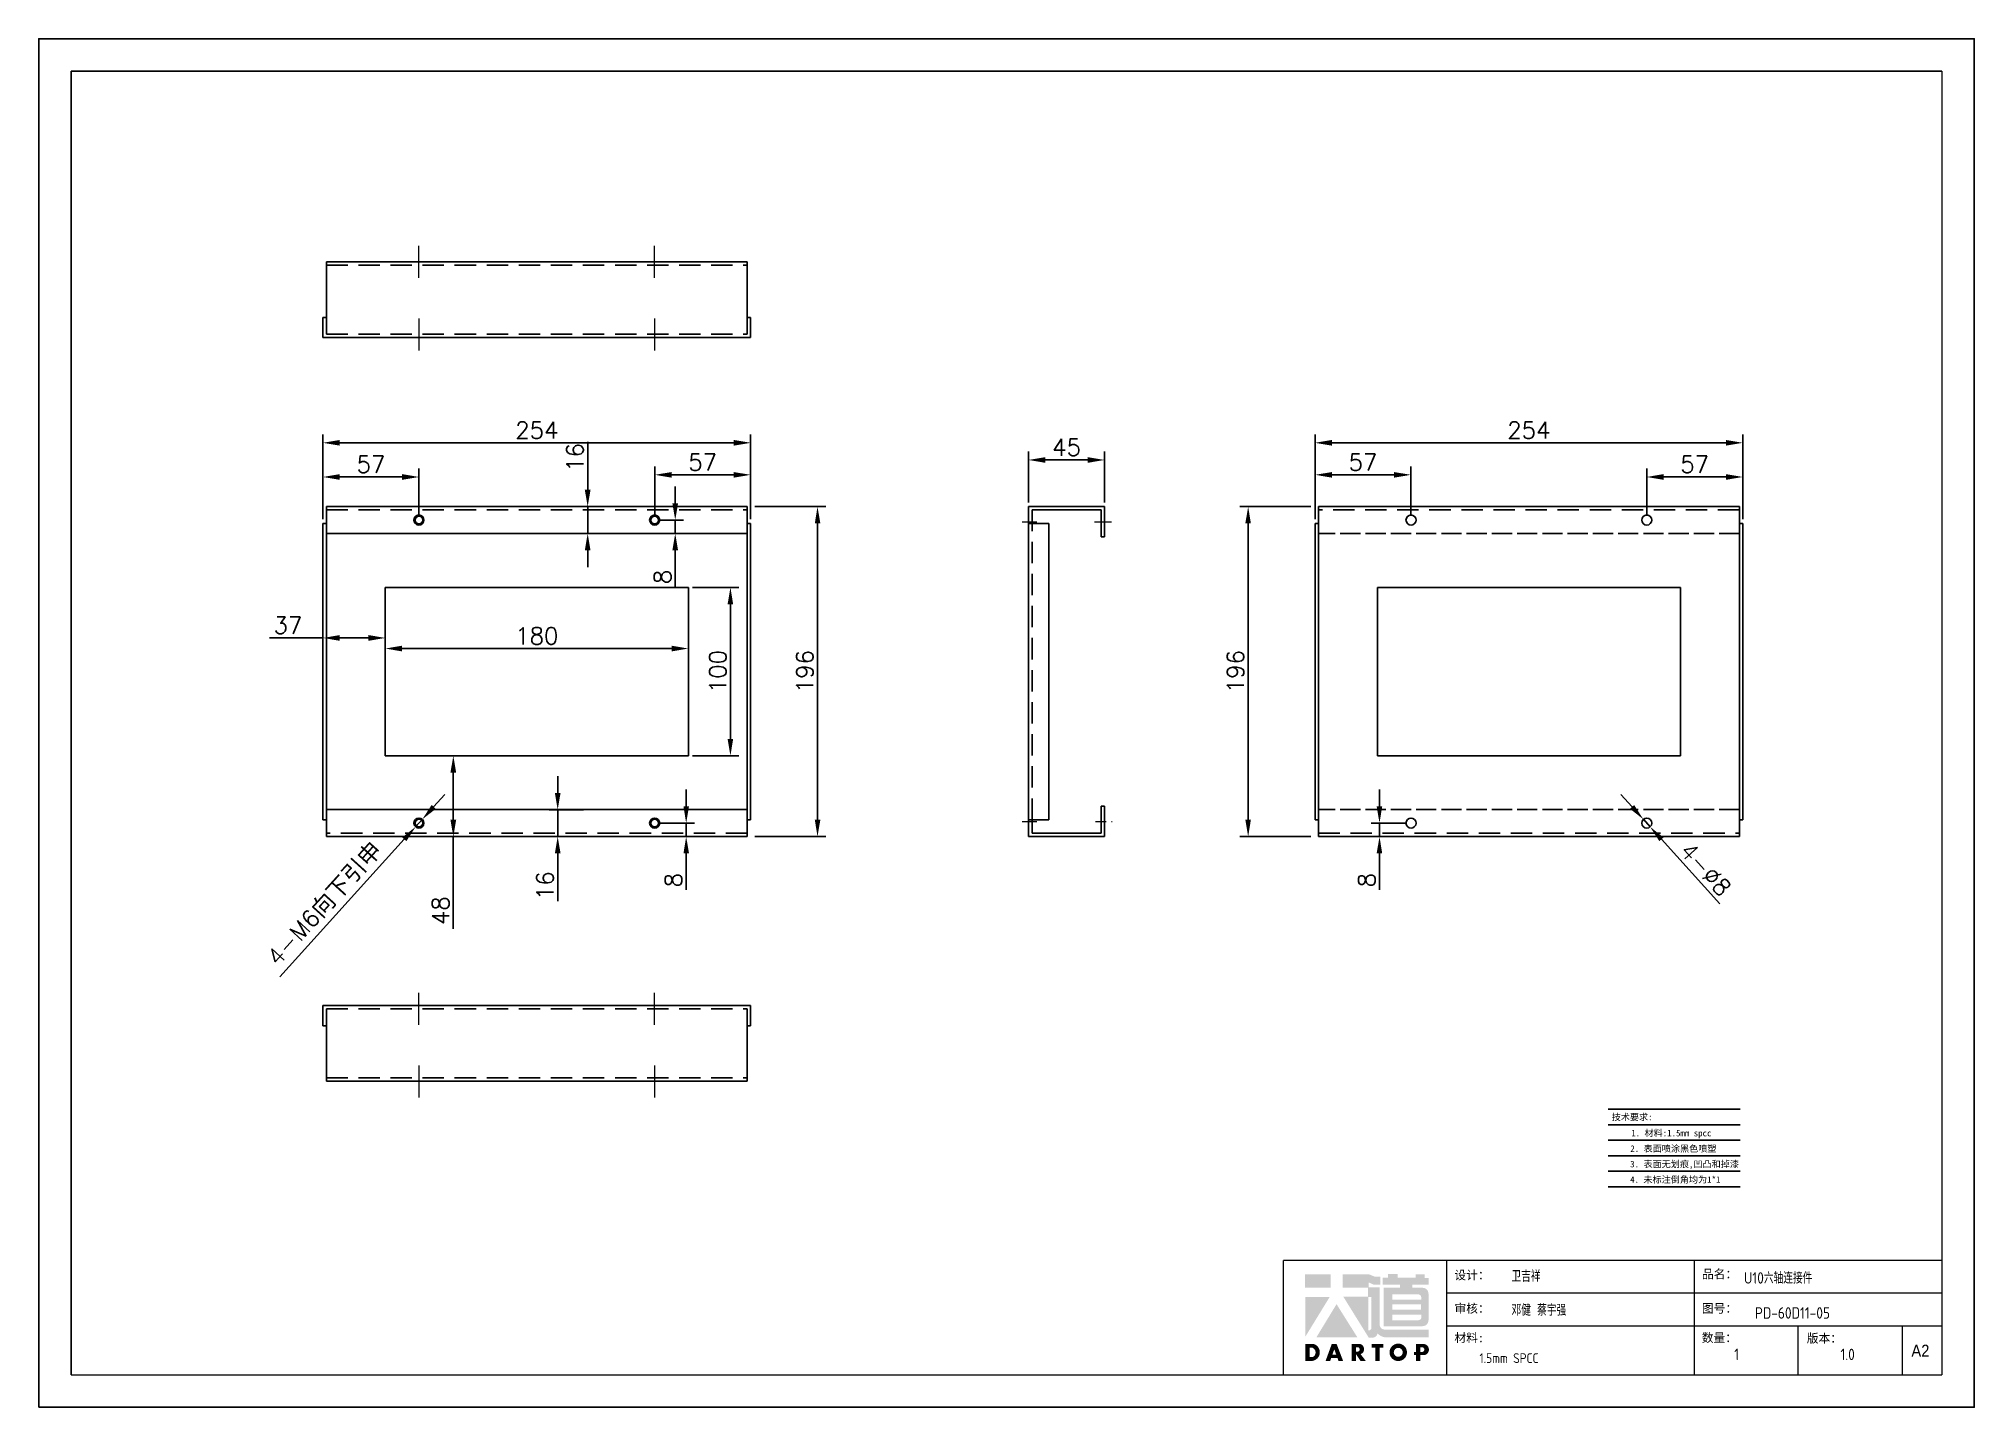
# Model space of a CAD drawing. Header units: millimetres. Extents: x -30327 to 34858, y 4015 to 75103.
# Drawn here: x 17886 to 19036, y 70587 to 71400 of the extents above; entities that cross this region are included whole.
import ezdxf
from ezdxf.enums import TextEntityAlignment as Align

# ---------------------------------------------------------------- set-up
doc = ezdxf.new("R2010")
doc.units = ezdxf.units.MM
for name, pattern in [('ACAD_ISO02W100', [15, 12, -3]), ('CENTER2', [28.575, 19.05, -3.175, 3.175, -3.175]), ('HIDDEN', [9.525, 6.35, -3.175]), ('HIDDEN2', [4.7625, 3.175, -1.5875])]:
    doc.linetypes.add(name, pattern=pattern)
for name, color, linetype, lineweight in [('A-TITLEBLOCK', 7, 'Continuous', 18), ('cen', 1, 'CENTER2', 9), ('dim', 2, 'Continuous', 9), ('HIDEN', 1, 'HIDDEN', 9)]:
    doc.layers.add(name, color=color, linetype=linetype, lineweight=lineweight)
for name, color, linetype in [('green', 3, 'ACAD_ISO02W100'), ('hidden', 3, 'HIDDEN2'), ('print', 30, 'Continuous')]:
    doc.layers.add(name, color=color, linetype=linetype)
doc.styles.add('GB', font='GBENOR.SHX', dxfattribs={"bigfont": 'gbcbig.shx'})
doc.styles.add('HZ', font='')
doc.styles.add('SLDTEXTSTYLE0', font='simfang.ttf', dxfattribs={"bigfont": 'bigfont'})
doc.styles.add('SLDTEXTSTYLE1', font='Gothic.ttf', dxfattribs={"width": 0.913})
doc.styles.get("Standard").update_dxf_attribs({"font": 'txt', "bigfont": 'gbcbig.shx'})
doc.styles.get('HZ').set_extended_font_data('SimSun')
doc.dimstyles.new('1-4', dxfattribs={"dimscale": 4, "dimtxt": 2.5, "dimasz": 2.5, "dimexe": 1.25, "dimexo": 0.625, "dimtad": 1, "dimdsep": 46, "dimtxsty": 'Standard', "dimcen": 2.5, "dimadec": 0, "dimazin": 0, "dimtfac": 1, "dimtmove": 0, "dimatfit": 3, "dimfxl": 0, "dimarcsym": 0})

msp = doc.modelspace()

# ---------------------------------------------------------------- texts
at = {"style": 'HZ'}
for s, height, p in [('技术要求:', 3.86173, (18832.846, 70759.4055)), ('1. 材料:1.5mm spcc', 3.861726, (18856.1315, 70749.8933)), ('    2. 表面喷涂黑色喷塑  ', 3.861726, (18854.7157, 70740.6987)), ('4. 未标注倒角均为1*1', 3.861726, (18858.4734, 70722.3095)), ('3. 表面无划痕,凹凸和掉漆', 3.861726, (18863.9876, 70731.5041))]:
    msp.add_text(s, height=height, dxfattribs=at).set_placement(p, align=Align.MIDDLE_CENTER)

# ---------------------------------------------------------------- blocks, each defined once
blk = doc.blocks.new('*D1140')
at = {"layer": 'Defpoints', "color": 0}
for p in [(18309.3, 71159.9), (18055.3, 71122), (18309.3, 71122)]:
    blk.add_point(p, dxfattribs=at)
at = {"layer": 'dim', "color": 0, "lineweight": -2}
for p, q in [((18055.3, 71124.5), (18055.3, 71164.9)), ((18309.3, 71124.5), (18309.3, 71164.9)), ((18065.3, 71159.9), (18299.3, 71159.9))]:
    blk.add_line(p, q, dxfattribs=at)
at = {"layer": 'dim', "color": 0}
for points in [[(18065.3, 71161.6), (18065.3, 71158.2), (18055.3, 71159.9)], [(18299.3, 71161.6), (18299.3, 71158.2), (18309.3, 71159.9)]]:
    blk.add_solid(points, dxfattribs=at)
at = {"layer": 'dim', "color": 0, "insert": (18182.3, 71167.4), "char_height": 10, "attachment_point": 5}
blk.add_mtext('254', dxfattribs=at)
blk = doc.blocks.new('*D1141')
at = {"layer": 'Defpoints', "color": 0}
for p in [(18309.3, 71122), (18349, 71122), (18309.3, 70926)]:
    blk.add_point(p, dxfattribs=at)
at = {"layer": 'dim', "color": 0, "lineweight": -2}
for p, q in [((18311.8, 71122), (18354, 71122)), ((18349, 70936), (18349, 71112)), ((18311.8, 70926), (18354, 70926))]:
    blk.add_line(p, q, dxfattribs=at)
at = {"layer": 'dim', "color": 0}
for points in [[(18347.4, 71112), (18350.7, 71112), (18349, 71122)], [(18347.4, 70936), (18350.7, 70936), (18349, 70926)]]:
    blk.add_solid(points, dxfattribs=at)
at = {"layer": 'dim', "color": 0, "insert": (18341.5, 71024), "char_height": 10, "attachment_point": 5, "rotation": 90}
blk.add_mtext('196', dxfattribs=at)
blk = doc.blocks.new('*D1142')
at = {"layer": 'Defpoints', "color": 0}
for p in [(18474.4, 71149.7), (18474.4, 71122), (18519.4, 71122)]:
    blk.add_point(p, dxfattribs=at)
at = {"layer": 'dim', "color": 0, "lineweight": -2}
for p, q in [((18474.4, 71124.5), (18474.4, 71154.7)), ((18509.4, 71149.7), (18484.4, 71149.7)), ((18519.4, 71124.5), (18519.4, 71154.7))]:
    blk.add_line(p, q, dxfattribs=at)
at = {"layer": 'dim', "color": 0}
for points in [[(18484.4, 71151.4), (18484.4, 71148), (18474.4, 71149.7)], [(18509.4, 71151.4), (18509.4, 71148), (18519.4, 71149.7)]]:
    blk.add_solid(points, dxfattribs=at)
at = {"layer": 'dim', "color": 0, "insert": (18496.9, 71157.2), "char_height": 10, "attachment_point": 5}
blk.add_mtext('45', dxfattribs=at)
blk = doc.blocks.new('*D1143')
at = {"layer": 'Defpoints', "color": 0}
for p in [(18252.3, 70934), (18252.3, 70926), (18271, 70926)]:
    blk.add_point(p, dxfattribs=at)
at = {"layer": 'dim', "color": 0, "lineweight": -2}
for p, q in [((18271, 70944), (18271, 70954)), ((18254.8, 70934), (18276, 70934)), ((18271, 70934), (18271, 70926)), ((18254.8, 70926), (18276, 70926)), ((18271, 70916), (18271, 70894.4))]:
    blk.add_line(p, q, dxfattribs=at)
at = {"layer": 'dim', "color": 0}
for points in [[(18269.4, 70944), (18272.7, 70944), (18271, 70934)], [(18269.4, 70916), (18272.7, 70916), (18271, 70926)]]:
    blk.add_solid(points, dxfattribs=at)
at = {"layer": 'dim', "color": 0, "insert": (18263.5, 70900.2), "char_height": 10, "attachment_point": 5, "rotation": 90}
blk.add_mtext('8', dxfattribs=at)
blk = doc.blocks.new('*D1144')
at = {"layer": 'Defpoints', "color": 0}
for p in [(18055.3, 71139.6), (18055.3, 71112), (18112.3, 71114)]:
    blk.add_point(p, dxfattribs=at)
at = {"layer": 'dim', "color": 0, "lineweight": -2}
for p, q in [((18055.3, 71114.5), (18055.3, 71144.6)), ((18102.3, 71139.6), (18065.3, 71139.6)), ((18112.3, 71116.5), (18112.3, 71144.6))]:
    blk.add_line(p, q, dxfattribs=at)
at = {"layer": 'dim', "color": 0}
for points in [[(18065.3, 71141.3), (18065.3, 71137.9), (18055.3, 71139.6)], [(18102.3, 71141.3), (18102.3, 71137.9), (18112.3, 71139.6)]]:
    blk.add_solid(points, dxfattribs=at)
at = {"layer": 'dim', "color": 0, "insert": (18083.8, 71147.1), "char_height": 10, "attachment_point": 5}
blk.add_mtext('57', dxfattribs=at)
blk = doc.blocks.new('*D1145')
at = {"layer": 'Defpoints', "color": 0}
for p in [(18309.3, 71140.9), (18252.3, 71114), (18309.3, 71112)]:
    blk.add_point(p, dxfattribs=at)
at = {"layer": 'dim', "color": 0, "lineweight": -2}
for p, q in [((18252.3, 71116.5), (18252.3, 71145.9)), ((18262.3, 71140.9), (18299.3, 71140.9)), ((18309.3, 71114.5), (18309.3, 71145.9))]:
    blk.add_line(p, q, dxfattribs=at)
at = {"layer": 'dim', "color": 0}
for points in [[(18262.3, 71142.5), (18262.3, 71139.2), (18252.3, 71140.9)], [(18299.3, 71142.5), (18299.3, 71139.2), (18309.3, 71140.9)]]:
    blk.add_solid(points, dxfattribs=at)
at = {"layer": 'dim', "color": 0, "insert": (18280.8, 71148.4), "char_height": 10, "attachment_point": 5}
blk.add_mtext('57', dxfattribs=at)
blk = doc.blocks.new('*D1146')
at = {"layer": 'Defpoints', "color": 0}
for p in [(18182.3, 71122), (18212.5, 71122), (18182.3, 71106)]:
    blk.add_point(p, dxfattribs=at)
at = {"layer": 'dim', "color": 0, "lineweight": -2}
for p, q in [((18212.5, 71132), (18212.5, 71160.4)), ((18184.8, 71122), (18217.5, 71122)), ((18212.5, 71106), (18212.5, 71122)), ((18184.8, 71106), (18217.5, 71106)), ((18212.5, 71096), (18212.5, 71086))]:
    blk.add_line(p, q, dxfattribs=at)
at = {"layer": 'dim', "color": 0}
for points in [[(18210.8, 71132), (18214.2, 71132), (18212.5, 71122)], [(18210.8, 71096), (18214.2, 71096), (18212.5, 71106)]]:
    blk.add_solid(points, dxfattribs=at)
at = {"layer": 'dim', "color": 0, "insert": (18205, 71151.2), "char_height": 10, "attachment_point": 5, "rotation": 90}
blk.add_mtext('16', dxfattribs=at)
blk = doc.blocks.new('*D1147')
at = {"layer": 'Defpoints', "color": 0}
for p in [(18212.5, 70942), (18194.7, 70926), (18212.5, 70926)]:
    blk.add_point(p, dxfattribs=at)
at = {"layer": 'dim', "color": 0, "lineweight": -2}
for p, q in [((18194.7, 70952), (18194.7, 70962)), ((18210, 70942), (18189.7, 70942)), ((18194.7, 70942), (18194.7, 70926)), ((18210, 70926), (18189.7, 70926)), ((18194.7, 70916), (18194.7, 70887.7))]:
    blk.add_line(p, q, dxfattribs=at)
at = {"layer": 'dim', "color": 0}
for points in [[(18193, 70952), (18196.4, 70952), (18194.7, 70942)], [(18193, 70916), (18196.4, 70916), (18194.7, 70926)]]:
    blk.add_solid(points, dxfattribs=at)
at = {"layer": 'dim', "color": 0, "insert": (18187.2, 70896.9), "char_height": 10, "attachment_point": 5, "rotation": 90}
blk.add_mtext('16', dxfattribs=at)
blk = doc.blocks.new('*D1148')
at = {"layer": 'Defpoints', "color": 0}
for p in [(18110.3, 70931.8), (18114.3, 70936.3)]:
    blk.add_point(p, dxfattribs=at)
at = {"layer": 'dim', "color": 0, "lineweight": -2}
for p, q in [((18121, 70943.7), (18127.7, 70951.1)), ((18114.3, 70936.3), (18110.3, 70931.8)), ((18029.6, 70842.8), (18103.6, 70924.4))]:
    blk.add_line(p, q, dxfattribs=at)
at = {"layer": 'dim', "color": 0}
for points in [[(18119.8, 70944.8), (18122.3, 70942.5), (18114.3, 70936.3)], [(18102.3, 70925.5), (18104.8, 70923.3), (18110.3, 70931.8)]]:
    blk.add_solid(points, dxfattribs=at)
at = {"layer": 'dim', "color": 0, "insert": (18056.5, 70886), "char_height": 10, "attachment_point": 5, "rotation": 47.8095}
blk.add_mtext('4-M6{\\fSimSun|b0|i0|c134|p2;向下引申}', dxfattribs=at)
blk = doc.blocks.new('*D1153')
at = {"layer": 'Defpoints', "color": 0}
for p in [(18644.5, 71159.9), (18644.5, 71122), (18898.5, 71122)]:
    blk.add_point(p, dxfattribs=at)
at = {"layer": 'dim', "color": 0, "lineweight": -2}
for p, q in [((18644.5, 71124.5), (18644.5, 71164.9)), ((18898.5, 71124.5), (18898.5, 71164.9)), ((18888.5, 71159.9), (18654.5, 71159.9))]:
    blk.add_line(p, q, dxfattribs=at)
at = {"layer": 'dim', "color": 0}
for points in [[(18654.5, 71161.6), (18654.5, 71158.2), (18644.5, 71159.9)], [(18888.5, 71161.6), (18888.5, 71158.2), (18898.5, 71159.9)]]:
    blk.add_solid(points, dxfattribs=at)
at = {"layer": 'dim', "color": 0, "insert": (18771.5, 71167.4), "char_height": 10, "attachment_point": 5}
blk.add_mtext('254', dxfattribs=at)
blk = doc.blocks.new('*D1154')
at = {"layer": 'Defpoints', "color": 0}
for p in [(18604.8, 71122), (18644.5, 71122), (18644.5, 70926)]:
    blk.add_point(p, dxfattribs=at)
at = {"layer": 'dim', "color": 0, "lineweight": -2}
for p, q in [((18642, 71122), (18599.8, 71122)), ((18604.8, 70936), (18604.8, 71112)), ((18642, 70926), (18599.8, 70926))]:
    blk.add_line(p, q, dxfattribs=at)
at = {"layer": 'dim', "color": 0}
for points in [[(18603.1, 71112), (18606.4, 71112), (18604.8, 71122)], [(18603.1, 70936), (18606.4, 70936), (18604.8, 70926)]]:
    blk.add_solid(points, dxfattribs=at)
at = {"layer": 'dim', "color": 0, "insert": (18597.3, 71024), "char_height": 10, "attachment_point": 5, "rotation": 90}
blk.add_mtext('196', dxfattribs=at)
blk = doc.blocks.new('*D1155')
at = {"layer": 'Defpoints', "color": 0}
for p in [(18701.5, 70934), (18682.8, 70926), (18701.5, 70926)]:
    blk.add_point(p, dxfattribs=at)
at = {"layer": 'dim', "color": 0, "lineweight": -2}
for p, q in [((18682.8, 70944), (18682.8, 70954)), ((18699, 70934), (18677.8, 70934)), ((18682.8, 70934), (18682.8, 70926)), ((18699, 70926), (18677.8, 70926)), ((18682.8, 70916), (18682.8, 70894.4))]:
    blk.add_line(p, q, dxfattribs=at)
at = {"layer": 'dim', "color": 0}
for points in [[(18681.1, 70944), (18684.4, 70944), (18682.8, 70934)], [(18681.1, 70916), (18684.4, 70916), (18682.8, 70926)]]:
    blk.add_solid(points, dxfattribs=at)
at = {"layer": 'dim', "color": 0, "insert": (18675.3, 70900.2), "char_height": 10, "attachment_point": 5, "rotation": 90}
blk.add_mtext('8', dxfattribs=at)
blk = doc.blocks.new('*D1156')
at = {"layer": 'Defpoints', "color": 0}
for p in [(18898.5, 71139.6), (18841.5, 71114), (18898.5, 71112)]:
    blk.add_point(p, dxfattribs=at)
at = {"layer": 'dim', "color": 0, "lineweight": -2}
for p, q in [((18841.5, 71116.5), (18841.5, 71144.6)), ((18851.5, 71139.6), (18888.5, 71139.6)), ((18898.5, 71114.5), (18898.5, 71144.6))]:
    blk.add_line(p, q, dxfattribs=at)
at = {"layer": 'dim', "color": 0}
for points in [[(18851.5, 71141.3), (18851.5, 71137.9), (18841.5, 71139.6)], [(18888.5, 71141.3), (18888.5, 71137.9), (18898.5, 71139.6)]]:
    blk.add_solid(points, dxfattribs=at)
at = {"layer": 'dim', "color": 0, "insert": (18870, 71147.1), "char_height": 10, "attachment_point": 5}
blk.add_mtext('57', dxfattribs=at)
blk = doc.blocks.new('*D1157')
at = {"layer": 'Defpoints', "color": 0}
for p in [(18644.5, 71140.9), (18644.5, 71112), (18701.5, 71114)]:
    blk.add_point(p, dxfattribs=at)
at = {"layer": 'dim', "color": 0, "lineweight": -2}
for p, q in [((18644.5, 71114.5), (18644.5, 71145.9)), ((18691.5, 71140.9), (18654.5, 71140.9)), ((18701.5, 71116.5), (18701.5, 71145.9))]:
    blk.add_line(p, q, dxfattribs=at)
at = {"layer": 'dim', "color": 0}
for points in [[(18654.5, 71142.5), (18654.5, 71139.2), (18644.5, 71140.9)], [(18691.5, 71142.5), (18691.5, 71139.2), (18701.5, 71140.9)]]:
    blk.add_solid(points, dxfattribs=at)
at = {"layer": 'dim', "color": 0, "insert": (18673, 71148.4), "char_height": 10, "attachment_point": 5}
blk.add_mtext('57', dxfattribs=at)
blk = doc.blocks.new('*D1158')
at = {"layer": 'Defpoints', "color": 0}
for p in [(18839.5, 70936.3), (18843.5, 70931.8)]:
    blk.add_point(p, dxfattribs=at)
at = {"layer": 'dim', "color": 0, "lineweight": -2}
for p, q in [((18832.8, 70943.7), (18826.1, 70951.1)), ((18839.5, 70936.3), (18843.5, 70931.8)), ((18885, 70886.1), (18850.3, 70924.4))]:
    blk.add_line(p, q, dxfattribs=at)
at = {"layer": 'dim', "color": 0}
for points in [[(18834, 70944.8), (18831.6, 70942.5), (18839.5, 70936.3)], [(18851.5, 70925.5), (18849, 70923.3), (18843.5, 70931.8)]]:
    blk.add_solid(points, dxfattribs=at)
at = {"layer": 'dim', "color": 0, "insert": (18876.5, 70906.6), "char_height": 10, "attachment_point": 5, "rotation": 312.1905}
blk.add_mtext('4-%%C8', dxfattribs=at)
blk = doc.blocks.new('*D1171')
at = {"layer": 'Defpoints', "color": 0}
for p in [(18272.3, 71037.7), (18092.3, 71024), (18272.3, 71024)]:
    blk.add_point(p, dxfattribs=at)
at = {"layer": 'dim', "color": 0, "lineweight": -2}
for p, q in [((18092.3, 71026.5), (18092.3, 71042.7)), ((18102.3, 71037.7), (18262.3, 71037.7)), ((18272.3, 71026.5), (18272.3, 71042.7))]:
    blk.add_line(p, q, dxfattribs=at)
at = {"layer": 'dim', "color": 0}
for points in [[(18102.3, 71039.4), (18102.3, 71036), (18092.3, 71037.7)], [(18262.3, 71039.4), (18262.3, 71036), (18272.3, 71037.7)]]:
    blk.add_solid(points, dxfattribs=at)
at = {"layer": 'dim', "color": 0, "insert": (18182.3, 71045.2), "char_height": 10, "attachment_point": 5}
blk.add_mtext('180', dxfattribs=at)
blk = doc.blocks.new('*D1172')
at = {"layer": 'Defpoints', "color": 0}
for p in [(18272.3, 71074), (18297.3, 71074), (18272.3, 70974)]:
    blk.add_point(p, dxfattribs=at)
at = {"layer": 'dim', "color": 0, "lineweight": -2}
for p, q in [((18274.8, 71074), (18302.3, 71074)), ((18297.3, 70984), (18297.3, 71064)), ((18274.8, 70974), (18302.3, 70974))]:
    blk.add_line(p, q, dxfattribs=at)
at = {"layer": 'dim', "color": 0}
for points in [[(18295.6, 71064), (18298.9, 71064), (18297.3, 71074)], [(18295.6, 70984), (18298.9, 70984), (18297.3, 70974)]]:
    blk.add_solid(points, dxfattribs=at)
at = {"layer": 'dim', "color": 0, "insert": (18289.8, 71024), "char_height": 10, "attachment_point": 5, "rotation": 90}
blk.add_mtext('100', dxfattribs=at)
blk = doc.blocks.new('*D1173')
at = {"layer": 'Defpoints', "color": 0}
for p in [(18055.3, 71044), (18055.3, 71024), (18092.3, 70974)]:
    blk.add_point(p, dxfattribs=at)
at = {"layer": 'dim', "color": 0, "lineweight": -2}
for p, q in [((18055.3, 71026.5), (18055.3, 71049)), ((18092.3, 70976.5), (18092.3, 71049)), ((18055.3, 71044), (18023.6, 71044)), ((18082.3, 71044), (18065.3, 71044))]:
    blk.add_line(p, q, dxfattribs=at)
at = {"layer": 'dim', "color": 0}
for points in [[(18065.3, 71045.7), (18065.3, 71042.3), (18055.3, 71044)], [(18082.3, 71045.7), (18082.3, 71042.3), (18092.3, 71044)]]:
    blk.add_solid(points, dxfattribs=at)
at = {"layer": 'dim', "color": 0, "insert": (18034.5, 71051.5), "char_height": 10, "attachment_point": 5}
blk.add_mtext('37', dxfattribs=at)
blk = doc.blocks.new('*D1174')
at = {"layer": 'Defpoints', "color": 0}
for p in [(18182.3, 70974), (18132.7, 70926), (18194.7, 70926)]:
    blk.add_point(p, dxfattribs=at)
at = {"layer": 'dim', "color": 0, "lineweight": -2}
for p, q in [((18179.8, 70974), (18127.7, 70974)), ((18132.7, 70964), (18132.7, 70936)), ((18192.2, 70926), (18127.7, 70926)), ((18132.7, 70926), (18132.7, 70871.2))]:
    blk.add_line(p, q, dxfattribs=at)
at = {"layer": 'dim', "color": 0}
for points in [[(18131, 70964), (18134.4, 70964), (18132.7, 70974)], [(18131, 70936), (18134.4, 70936), (18132.7, 70926)]]:
    blk.add_solid(points, dxfattribs=at)
at = {"layer": 'dim', "color": 0, "insert": (18125.2, 70882), "char_height": 10, "attachment_point": 5, "rotation": 90}
blk.add_mtext('48', dxfattribs=at)
blk = doc.blocks.new('*D1179')
at = {"layer": 'Defpoints', "color": 0}
for p in [(18252.3, 71114), (18252.3, 71106), (18264.5, 71106)]:
    blk.add_point(p, dxfattribs=at)
at = {"layer": 'dim', "color": 0, "lineweight": -2}
for p, q in [((18264.5, 71124), (18264.5, 71134)), ((18254.8, 71114), (18269.5, 71114)), ((18254.8, 71106), (18269.5, 71106)), ((18264.5, 71114), (18264.5, 71106)), ((18264.5, 71096), (18264.5, 71074.4))]:
    blk.add_line(p, q, dxfattribs=at)
at = {"layer": 'dim', "color": 0}
for points in [[(18262.8, 71124), (18266.2, 71124), (18264.5, 71114)], [(18262.8, 71096), (18266.2, 71096), (18264.5, 71106)]]:
    blk.add_solid(points, dxfattribs=at)
at = {"layer": 'dim', "color": 0, "insert": (18257, 71080.2), "char_height": 10, "attachment_point": 5, "rotation": 90}
blk.add_mtext('8', dxfattribs=at)
blk = doc.blocks.new('Dartop Logo')
at = {"true_color": 0xc40018}
h = blk.add_hatch(color=12, dxfattribs=at)
h.set_gradient(color1=(196, 0, 24), color2=(196, 0, 24), tint=1)
h.paths.add_polyline_path([(30.39, -3.87), (33.08, -5.04), (35.99, -5.04), (35.99, -1.19), (33.59, -1.19), (30.46, 0.05), (17.94, 0.05), (17.94, -6.46), (30.12, -6.46), (30.12, -6.59), (30.12, -10.75), (18.31, -10.75), (30.46, -30.31), (32.87, -30.31, 0.279375), (34.63, -28.6), (34.63, -28.51), (34.84, -28.51, 0.143145), (38.15, -30.2), (59.27, -30.2), (59.27, -26.49), (38.06, -26.49, -0.414214), (35.75, -24.18), (35.75, -6.26), (30.39, -6.26)])
h.paths.add_polyline_path([(30.25, -10.84), (31.8, -10.84), (31.8, -26.02, -0.088936), (30.9, -26.94), (30.24, -26.94)], flags=16)
h = blk.add_hatch(color=12, dxfattribs=at)
h.set_gradient(color1=(196, 0, 24), color2=(196, 0, 24), tint=1)
h.paths.add_polyline_path([(59.24, -1.73), (57.36, -1.73), (57.36, 0.06), (53.06, 0.06), (53.06, -1.64), (44.29, -1.64), (44.29, 0.15), (39.7, 0.15), (39.7, -1.67), (37.16, -1.67), (37.16, -4.97), (45.54, -4.97), (45.54, -6.42), (37.73, -6.42), (37.73, -24.88), (56.26, -24.88, 0.414214), (59.15, -21.99), (59.15, -9.35, 0.414214), (56.26, -6.46), (51.36, -6.46), (51.36, -5.03), (59.24, -5.03)])
h.paths.add_polyline_path([(54.21, -9.59, -0.414214), (55.66, -11.04), (55.66, -12.1), (41.79, -12.1), (41.79, -9.59)], flags=16)
h.paths.add_polyline_path([(55.57, -14.33), (55.57, -17.01), (41.88, -17.01), (41.88, -14.33)], flags=16)
h.paths.add_polyline_path([(55.75, -19.43), (55.75, -20.57, -0.414214), (54.3, -22.02), (41.88, -22.02), (41.88, -19.43)], flags=16)
h = blk.add_hatch(color=12, dxfattribs=at)
h.set_gradient(color1=(196, 0, 24), color2=(196, 0, 24), tint=1)
h.paths.add_polyline_path([(12.18, 0), (0, 0), (0, -6.37), (12.18, -6.37)])
h = blk.add_hatch(color=12, dxfattribs=at)
h.set_gradient(color1=(196, 0, 24), color2=(196, 0, 24), tint=1)
h.paths.add_polyline_path([(11.79, -10.83), (0.03, -10.83), (0.03, -30.03)])
h = blk.add_hatch(color=12, dxfattribs=at)
h.set_gradient(color1=(196, 0, 24), color2=(196, 0, 24), tint=1)
h.paths.add_polyline_path([(15.05, -14.31), (5.44, -30.15), (25.01, -30.15)])
at = {"true_color": 0x646464}
h = blk.add_hatch(color=251, dxfattribs=at)
h.set_gradient(color1=(100, 100, 100), color2=(100, 100, 100), tint=1)
h.paths.add_polyline_path([(4.15, -33.43), (0.11, -33.43), (0.11, -41.5), (3.51, -41.5, 0.793016)])
h.paths.add_polyline_path([(3.57, -39.73), (2.16, -39.73), (2.16, -35.19), (3.42, -35.19, -0.671361)], flags=16)
h = blk.add_hatch(color=251, dxfattribs=at)
h.set_gradient(color1=(100, 100, 100), color2=(100, 100, 100), tint=1)
h.paths.add_polyline_path([(15.08, -33.36), (12.78, -33.36), (9.82, -41.51), (12, -41.51), (12.51, -40.06), (15.46, -40.06), (15.99, -41.52), (18.19, -41.52)])
h.paths.add_polyline_path([(14.9, -38.51), (13.07, -38.51), (13.97, -35.95)], flags=16)
h = blk.add_hatch(color=251, dxfattribs=at)
h.set_gradient(color1=(100, 100, 100), color2=(100, 100, 100), tint=1)
h.paths.add_polyline_path([(26.27, -33.36), (22.3, -33.36), (22.3, -41.51), (24.4, -41.51), (24.4, -38.28), (26.55, -41.54), (29.09, -41.54), (26.61, -38.3, 0.744055)])
h.paths.add_polyline_path([(24.38, -37.08), (24.38, -34.94), (25.32, -34.94, -0.796809), (25.3, -37.08)], flags=16)
h = blk.add_hatch(color=251, dxfattribs=at)
h.set_gradient(color1=(100, 100, 100), color2=(100, 100, 100), tint=1)
h.paths.add_polyline_path([(37.44, -33.4), (31.88, -33.4), (31.88, -35.16), (33.61, -35.16), (33.61, -41.52), (35.69, -41.52), (35.69, -35.16), (37.44, -35.16)])
h = blk.add_hatch(color=251, dxfattribs=at)
h.set_gradient(color1=(100, 100, 100), color2=(100, 100, 100), tint=1)
h.paths.add_polyline_path([(40.46, -37.41, 1), (48.83, -37.41, 1)])
h.paths.add_polyline_path([(46.8, -37.41, -1), (42.5, -37.41, -1)], flags=16)
h = blk.add_hatch(color=251, dxfattribs=at)
h.set_gradient(color1=(100, 100, 100), color2=(100, 100, 100), tint=1)
h.paths.add_polyline_path([(56.85, -33.38), (56.73, -33.38), (53.19, -33.38), (53.19, -37.19), (52.26, -37.19), (52.26, -38.73), (53.18, -38.73), (53.18, -41.5), (55.24, -41.5), (55.24, -38.72), (57.51, -38.72, 0.812304)])
h.paths.add_polyline_path([(55.21, -37.18), (55.21, -35.05), (56.39, -35.05, -0.778213), (56.27, -37.18)], flags=16)
blk = doc.blocks.new('DT-A2-TITLE')
for p, q in [((594, 420), (0, 420)), ((0, 420), (0, 420)), ((0, 420), (0, 0)), ((0, 420), (10, 420)), ((594, 0), (594, 420)), ((10, 410), (10, 10)), ((584, 410), (10, 410))]:
    blk.add_line(p, q)
at = {"layer": 'A-TITLEBLOCK', "color": 7}
for p, q in [((584, 410), (584, 10)), ((594, 0), (594, 297)), ((382, 10), (382, 45)), ((584, 45), (382, 45)), ((432, 45), (432, 10)), ((508, 45), (508, 10)), ((584, 35), (432, 35)), ((432, 25), (584.08, 25)), ((540, 10), (540, 25)), ((572, 10), (572, 25)), ((10, 10), (584, 10)), ((0, 0), (594, 0))]:
    blk.add_line(p, q, dxfattribs=at)
at = {"layer": 'A-TITLEBLOCK', "xscale": 0.6400000000000001, "yscale": 0.6400000000000001, "zscale": 0.6400000000000001}
blk.add_blockref('Dartop Logo', (388.65, 40.81), dxfattribs=at)
at = {"style": 'GB'}
for tag, p, height in [('#设计', (451.96, 38.52), 3.5), ('#品名', (523.32, 37.95), 3.5), ('#审核', (451.99, 28.1), 3.5), ('#图号', (526.67, 27.2), 3.5), ('#数量', (520.33, 14.51), 3.5), ('#版本', (552.92, 14.47), 3.5), ('#材料说明', (442.15, 13.59), 3)]:
    blk.add_attdef(tag, p, '', height=height, dxfattribs=at)
at = {"layer": 'A-TITLEBLOCK', "color": 7, "attachment_point": 1}
for s, insert, char_height, style in [('设计：', (434.47, 41.87), 2.646, 'SLDTEXTSTYLE0'), ('品名：', (510.43, 42.19), 2.646, 'SLDTEXTSTYLE0'), ('审核：', (434.47, 31.64), 2.646, 'SLDTEXTSTYLE0'), ('图号：', (510.4, 31.66), 2.646, 'SLDTEXTSTYLE0'), ('材料:', (434.47, 22.62), 2.646, 'SLDTEXTSTYLE0'), ('数量：', (510.35, 22.64), 2.646, 'SLDTEXTSTYLE0'), ('版本：', (542.59, 22.48), 2.646, 'SLDTEXTSTYLE0'), ('A2', (574.7, 19.21), 3.704, 'SLDTEXTSTYLE1')]:
    blk.add_mtext(s, dxfattribs=dict(at, insert=insert, char_height=char_height, style=style))

# ---------------------------------------------------------------- dimensions: what is measured, and where the dimension line sits
at = {"layer": 'dim'}
for base, p1, p2, picture, middle in [((18309.2884, 71159.904), (18055.2884, 71122.0332), (18309.2884, 71122.0332), '*D1140', (18182.2884, 71159.904)), ((18055.2884, 71044.0105), (18092.2884, 70974.0332), (18055.2884, 71024.0332), '*D1173', (18034.4551, 71044.0105))]:
    dim = msp.add_linear_dim(base=base, p1=p1, p2=p2, dimstyle='1-4', dxfattribs=at)
    dim.commit()
    dim.dimension.update_dxf_attribs({"geometry": picture, "text_midpoint": middle, "dimtype": 160})
for base, p1, p2, angle, picture, middle in [((18644.5207, 71159.904), (18898.5207, 71122.0332), (18644.5207, 71122.0332), 180, '*D1153', (18771.5207, 71159.904)), ((18349.0332, 71122.0332), (18309.2884, 70926.0332), (18309.2884, 71122.0332), 90, '*D1141', (18349.0332, 71024.0332)), ((18604.7759, 71122.0332), (18644.5207, 70926.0332), (18644.5207, 71122.0332), 90, '*D1154', (18604.7759, 71024.0332)), ((18132.7065, 70926.0332), (18182.2884, 70974.0332), (18194.6839, 70926.0332), 90, '*D1174', (18132.7065, 70882.0332))]:
    dim = msp.add_linear_dim(base=base, p1=p1, p2=p2, angle=angle, dimstyle='1-4', dxfattribs=at)
    dim.commit()
    dim.dimension.update_dxf_attribs({"geometry": picture, "text_midpoint": middle, "dimtype": 160})
for base, p1, p2, angle, picture, middle in [((18474.4045, 71149.7044), (18519.4045, 71122.0332), (18474.4045, 71122.0332), 180, '*D1142', (18496.9045, 71157.2044)), ((18212.4937, 71122.0332), (18182.2884, 71106.0332), (18182.2884, 71122.0332), 90, '*D1146', (18204.9937, 71151.1999)), ((18644.5207, 71140.8535), (18701.5207, 71114.0332), (18644.5207, 71112.0332), 180, '*D1157', (18673.0207, 71148.3535)), ((18898.5207, 71139.6113), (18841.5207, 71114.0332), (18898.5207, 71112.0332), 180, '*D1156', (18870.0207, 71147.1113)), ((18264.4867, 71106.0332), (18252.2884, 71114.0332), (18252.2884, 71106.0332), 90, '*D1179', (18256.9867, 71080.1999)), ((18297.2517, 71074.0332), (18272.2884, 70974.0332), (18272.2884, 71074.0332), 90, '*D1172', (18289.7517, 71024.0332)), ((18194.6839, 70926.0332), (18212.4937, 70942.0332), (18212.4937, 70926.0332), 90, '*D1147', (18187.1839, 70896.8665)), ((18271.0301, 70926.0332), (18252.2884, 70934.0332), (18252.2884, 70926.0332), 90, '*D1143', (18263.5301, 70900.1999)), ((18682.779, 70926.0332), (18701.5207, 70934.0332), (18701.5207, 70926.0332), 90, '*D1155', (18675.279, 70900.1999))]:
    dim = msp.add_linear_dim(base=base, p1=p1, p2=p2, angle=angle, dimstyle='1-4', dxfattribs=at)
    dim.commit()
    dim.dimension.update_dxf_attribs({"geometry": picture, "text_midpoint": middle})
for base, p1, p2, picture, middle in [((18055.2884, 71139.6113), (18112.2884, 71114.0332), (18055.2884, 71112.0332), '*D1144', (18083.7884, 71147.1113)), ((18309.2884, 71140.8535), (18252.2884, 71114.0332), (18309.2884, 71112.0332), '*D1145', (18280.7884, 71148.3535)), ((18272.2884, 71037.6904), (18092.2884, 71024.0332), (18272.2884, 71024.0332), '*D1171', (18182.2884, 71045.1904))]:
    dim = msp.add_linear_dim(base=base, p1=p1, p2=p2, dimstyle='1-4', dxfattribs=at)
    dim.commit()
    dim.dimension.update_dxf_attribs({"geometry": picture, "text_midpoint": middle})
for p1, p2, text, picture, middle in [((18114.3032, 70936.2559), (18110.2736, 70931.8104), '4-M6{\\fSimSun|b0|i0|c134|p2;向下引申}', '*D1148', (18056.4758, 70885.9849)), ((18839.5059, 70936.2559), (18843.5355, 70931.8104), '4-%%C8', '*D1158', (18876.5159, 70906.5934))]:
    dim = msp.add_diameter_dim_2p(p1=p1, p2=p2, text=text, dimstyle='1-4', dxfattribs=at)
    dim.commit()
    dim.dimension.update_dxf_attribs({"geometry": picture, "text_midpoint": middle})

# ---------------------------------------------------------------- linework, layer by layer
for p, q in [((18057.2884, 71267.3622), (18307.2884, 71267.3622)), ((18055.2884, 71234.3622), (18057.2884, 71234.3622)), ((18309.2884, 71234.3622), (18307.2884, 71234.3622)), ((18055.2884, 71222.3622), (18309.2884, 71222.3622)), ((18057.2884, 71122.0332), (18307.2884, 71122.0332)), ((18057.2884, 71120.0332), (18057.2884, 71122.0332)), ((18307.2884, 70926.0332), (18307.2884, 71122.0332)), ((18474.4045, 70926.0332), (18474.4045, 71122.0332)), ((18474.4045, 71122.0332), (18519.4045, 71122.0332)), ((18517.4045, 71120.0332), (18476.4045, 71120.0332)), ((18476.4045, 71120.0332), (18476.4045, 71112.0332)), ((18517.4045, 71112.0332), (18517.4045, 71120.0332)), ((18519.4045, 71122.0332), (18519.4045, 71120.0332)), ((18519.4045, 71104.0332), (18519.4045, 71120.0332)), ((18896.5207, 71122.0332), (18646.5207, 71122.0332)), ((18646.5207, 70926.0332), (18646.5207, 71122.0332)), ((18896.5207, 71120.0332), (18896.5207, 71122.0332)), ((18055.2884, 70936.0332), (18055.2884, 71112.0332)), ((18057.2884, 71106.0332), (18307.2884, 71106.0332)), ((18309.2884, 70936.0332), (18309.2884, 71112.0332)), ((18474.4045, 71112.0332), (18486.4045, 71112.0332)), ((18486.4045, 70936.0332), (18486.4045, 71112.0332)), ((18517.4045, 71104.0332), (18517.4045, 71112.0332)), ((18517.4045, 71104.0332), (18519.4045, 71104.0332)), ((18644.5207, 70936.0332), (18644.5207, 71112.0332)), ((18898.5207, 70936.0332), (18898.5207, 71112.0332)), ((18092.2884, 71074.0332), (18272.2884, 71074.0332)), ((18092.2884, 71074.0332), (18092.2884, 70974.0332)), ((18272.2884, 71074.0332), (18272.2884, 70974.0332)), ((18681.5207, 71074.0332), (18861.5207, 71074.0332)), ((18681.5207, 71074.0332), (18681.5207, 70974.0332)), ((18861.5207, 71074.0332), (18861.5207, 70974.0332)), ((18092.2884, 70974.0332), (18272.2884, 70974.0332)), ((18681.5207, 70974.0332), (18861.5207, 70974.0332)), ((18517.4045, 70936.0332), (18517.4045, 70944.0332)), ((18517.4045, 70944.0332), (18519.4045, 70944.0332)), ((18519.4045, 70928.0332), (18519.4045, 70944.0332)), ((18057.2884, 70942.0332), (18307.2884, 70942.0332)), ((18474.4045, 70936.0332), (18486.4045, 70936.0332)), ((18476.4045, 70936.0332), (18476.4045, 70928.0332)), ((18517.4045, 70928.0332), (18517.4045, 70936.0332)), ((18057.2884, 70926.0332), (18307.2884, 70926.0332)), ((18474.4045, 70926.0332), (18519.4045, 70926.0332)), ((18517.4045, 70928.0332), (18476.4045, 70928.0332)), ((18519.4045, 70926.0332), (18519.4045, 70928.0332)), ((18896.5207, 70926.0332), (18646.5207, 70926.0332)), ((18055.2884, 70825.7042), (18309.2884, 70825.7042)), ((18057.2884, 70813.7042), (18055.2884, 70813.7042)), ((18309.2884, 70813.7042), (18307.2884, 70813.7042)), ((18057.2884, 70780.7042), (18307.2884, 70780.7042))]:
    msp.add_line(p, q)
at = {"ltscale": 4}
for p, q in [((18057.2884, 71267.3622), (18057.2884, 71224.3622)), ((18307.2884, 71267.3622), (18307.2884, 71224.3622)), ((18055.2884, 71234.3622), (18055.2884, 71222.3622)), ((18309.2884, 71234.3622), (18309.2884, 71222.3622)), ((18057.2884, 70926.0332), (18057.2884, 71120.0332)), ((18896.5207, 70926.0332), (18896.5207, 71120.0332)), ((18057.2884, 71112.0332), (18055.2884, 71112.0332)), ((18309.2884, 71112.0332), (18307.2884, 71112.0332)), ((18644.5207, 71112.0332), (18646.5207, 71112.0332)), ((18896.5207, 71112.0332), (18898.5207, 71112.0332)), ((18057.2884, 70936.0332), (18055.2884, 70936.0332)), ((18309.2884, 70936.0332), (18307.2884, 70936.0332)), ((18644.5207, 70936.0332), (18646.5207, 70936.0332)), ((18896.5207, 70936.0332), (18898.5207, 70936.0332)), ((18055.2884, 70813.7042), (18055.2884, 70825.7042)), ((18057.2884, 70780.7042), (18057.2884, 70823.7042)), ((18307.2884, 70780.7042), (18307.2884, 70823.7042)), ((18309.2884, 70813.7042), (18309.2884, 70825.7042))]:
    msp.add_line(p, q, dxfattribs=at)
for centre, radius in [((18112.2884, 71114.0332), 3), ((18112.2884, 71114.0332), 2.25), ((18252.2884, 71114.0332), 3), ((18252.2884, 71114.0332), 2.25), ((18701.5207, 71114.0332), 3), ((18841.5207, 71114.0332), 3), ((18112.2884, 70934.0332), 3), ((18112.2884, 70934.0332), 2.25), ((18252.2884, 70934.0332), 3), ((18252.2884, 70934.0332), 2.25), ((18701.5207, 70934.0332), 3), ((18841.5207, 70934.0332), 3)]:
    msp.add_circle(centre, radius)
at = {"layer": 'cen'}
for p, q in [((18112.2884, 71257.9199), (18112.2884, 71278.8044)), ((18252.2884, 71257.9199), (18252.2884, 71278.8044)), ((18112.2884, 71233.8044), (18112.2884, 71212.9199)), ((18252.2884, 71233.8044), (18252.2884, 71212.9199)), ((18513.5245, 71113.0332), (18523.5245, 71113.0332)), ((18112.2884, 70814.262), (18112.2884, 70835.1465)), ((18252.2884, 70814.262), (18252.2884, 70835.1465)), ((18112.2884, 70790.1465), (18112.2884, 70769.262)), ((18252.2884, 70790.1465), (18252.2884, 70769.262))]:
    msp.add_line(p, q, dxfattribs=at)
at = {"layer": 'cen', "ltscale": 4}
for p, q in [((18470.6327, 71113.0332), (18479.2113, 71113.0332)), ((18470.6327, 70935.0332), (18479.2113, 70935.0332))]:
    msp.add_line(p, q, dxfattribs=at)
at = {"layer": 'Defpoints'}
for p, q in [((18818.6239, 70764.0459), (18896.9358, 70764.0459)), ((18818.6239, 70754.8513), (18896.9358, 70754.8513)), ((18818.6239, 70754.8513), (18896.9358, 70754.8513)), ((18818.6239, 70745.6567), (18896.9358, 70745.6567)), ((18818.6239, 70736.4621), (18896.9358, 70736.4621)), ((18818.6239, 70727.2675), (18896.9358, 70727.2675)), ((18818.6239, 70718.073), (18896.9358, 70718.073))]:
    msp.add_line(p, q, dxfattribs=at)
at = {"layer": 'green'}
for p, q in [((18896.5207, 71106.0332), (18646.5207, 71106.0332)), ((18896.5207, 70942.0332), (18646.5207, 70942.0332))]:
    msp.add_line(p, q, dxfattribs=at)
at = {"layer": 'hidden', "ltscale": 4}
for p, q in [((18057.2884, 71265.3622), (18307.2884, 71265.3622)), ((18057.2884, 71224.3622), (18307.2884, 71224.3622)), ((18057.2884, 71120.0332), (18307.2884, 71120.0332)), ((18896.5207, 71120.0332), (18646.5207, 71120.0332)), ((18476.4045, 70936.0332), (18476.4045, 71112.0332)), ((18307.2884, 70928.0332), (18057.2884, 70928.0332)), ((18646.5207, 70928.0332), (18896.5207, 70928.0332)), ((18057.2884, 70823.7042), (18307.2884, 70823.7042)), ((18057.2884, 70782.7042), (18307.2884, 70782.7042))]:
    msp.add_line(p, q, dxfattribs=at)
at = {"layer": 'HIDEN'}
msp.add_line((18514.0898, 70935.0332), (18524.0898, 70935.0332), dxfattribs=at)
at = {"layer": 'print'}
msp.add_lwpolyline([(17886.4538, 70587.056), (19036.0576, 70587.056), (19036.0576, 71399.9072), (17886.4538, 71399.9072)], close=True, dxfattribs=at)

# ---------------------------------------------------------------- block references
at = {"xscale": 1.93536, "yscale": 1.93536, "zscale": 1.93536}
msp.add_blockref('DT-A2-TITLE', (17886.4538, 70587.056), dxfattribs=at).add_auto_attribs({'#设计': '卫吉祥', '#审核': '邓健 蔡宇强', '#材料说明': '1.5mm SPCC', '#品名': 'U10六轴连接件', '#图号': 'PD-60D11-05', '#数量': '1', '#版本': '1.0'})

msp.set_redraw_order([(e.dxf.handle, doc.entitydb.next_handle()) for e in msp.query("TEXT MTEXT ATTDEF DIMENSION ARC_DIMENSION")])  # texts and dimensions are drawn at this point

doc.saveas('drawing.dxf')
